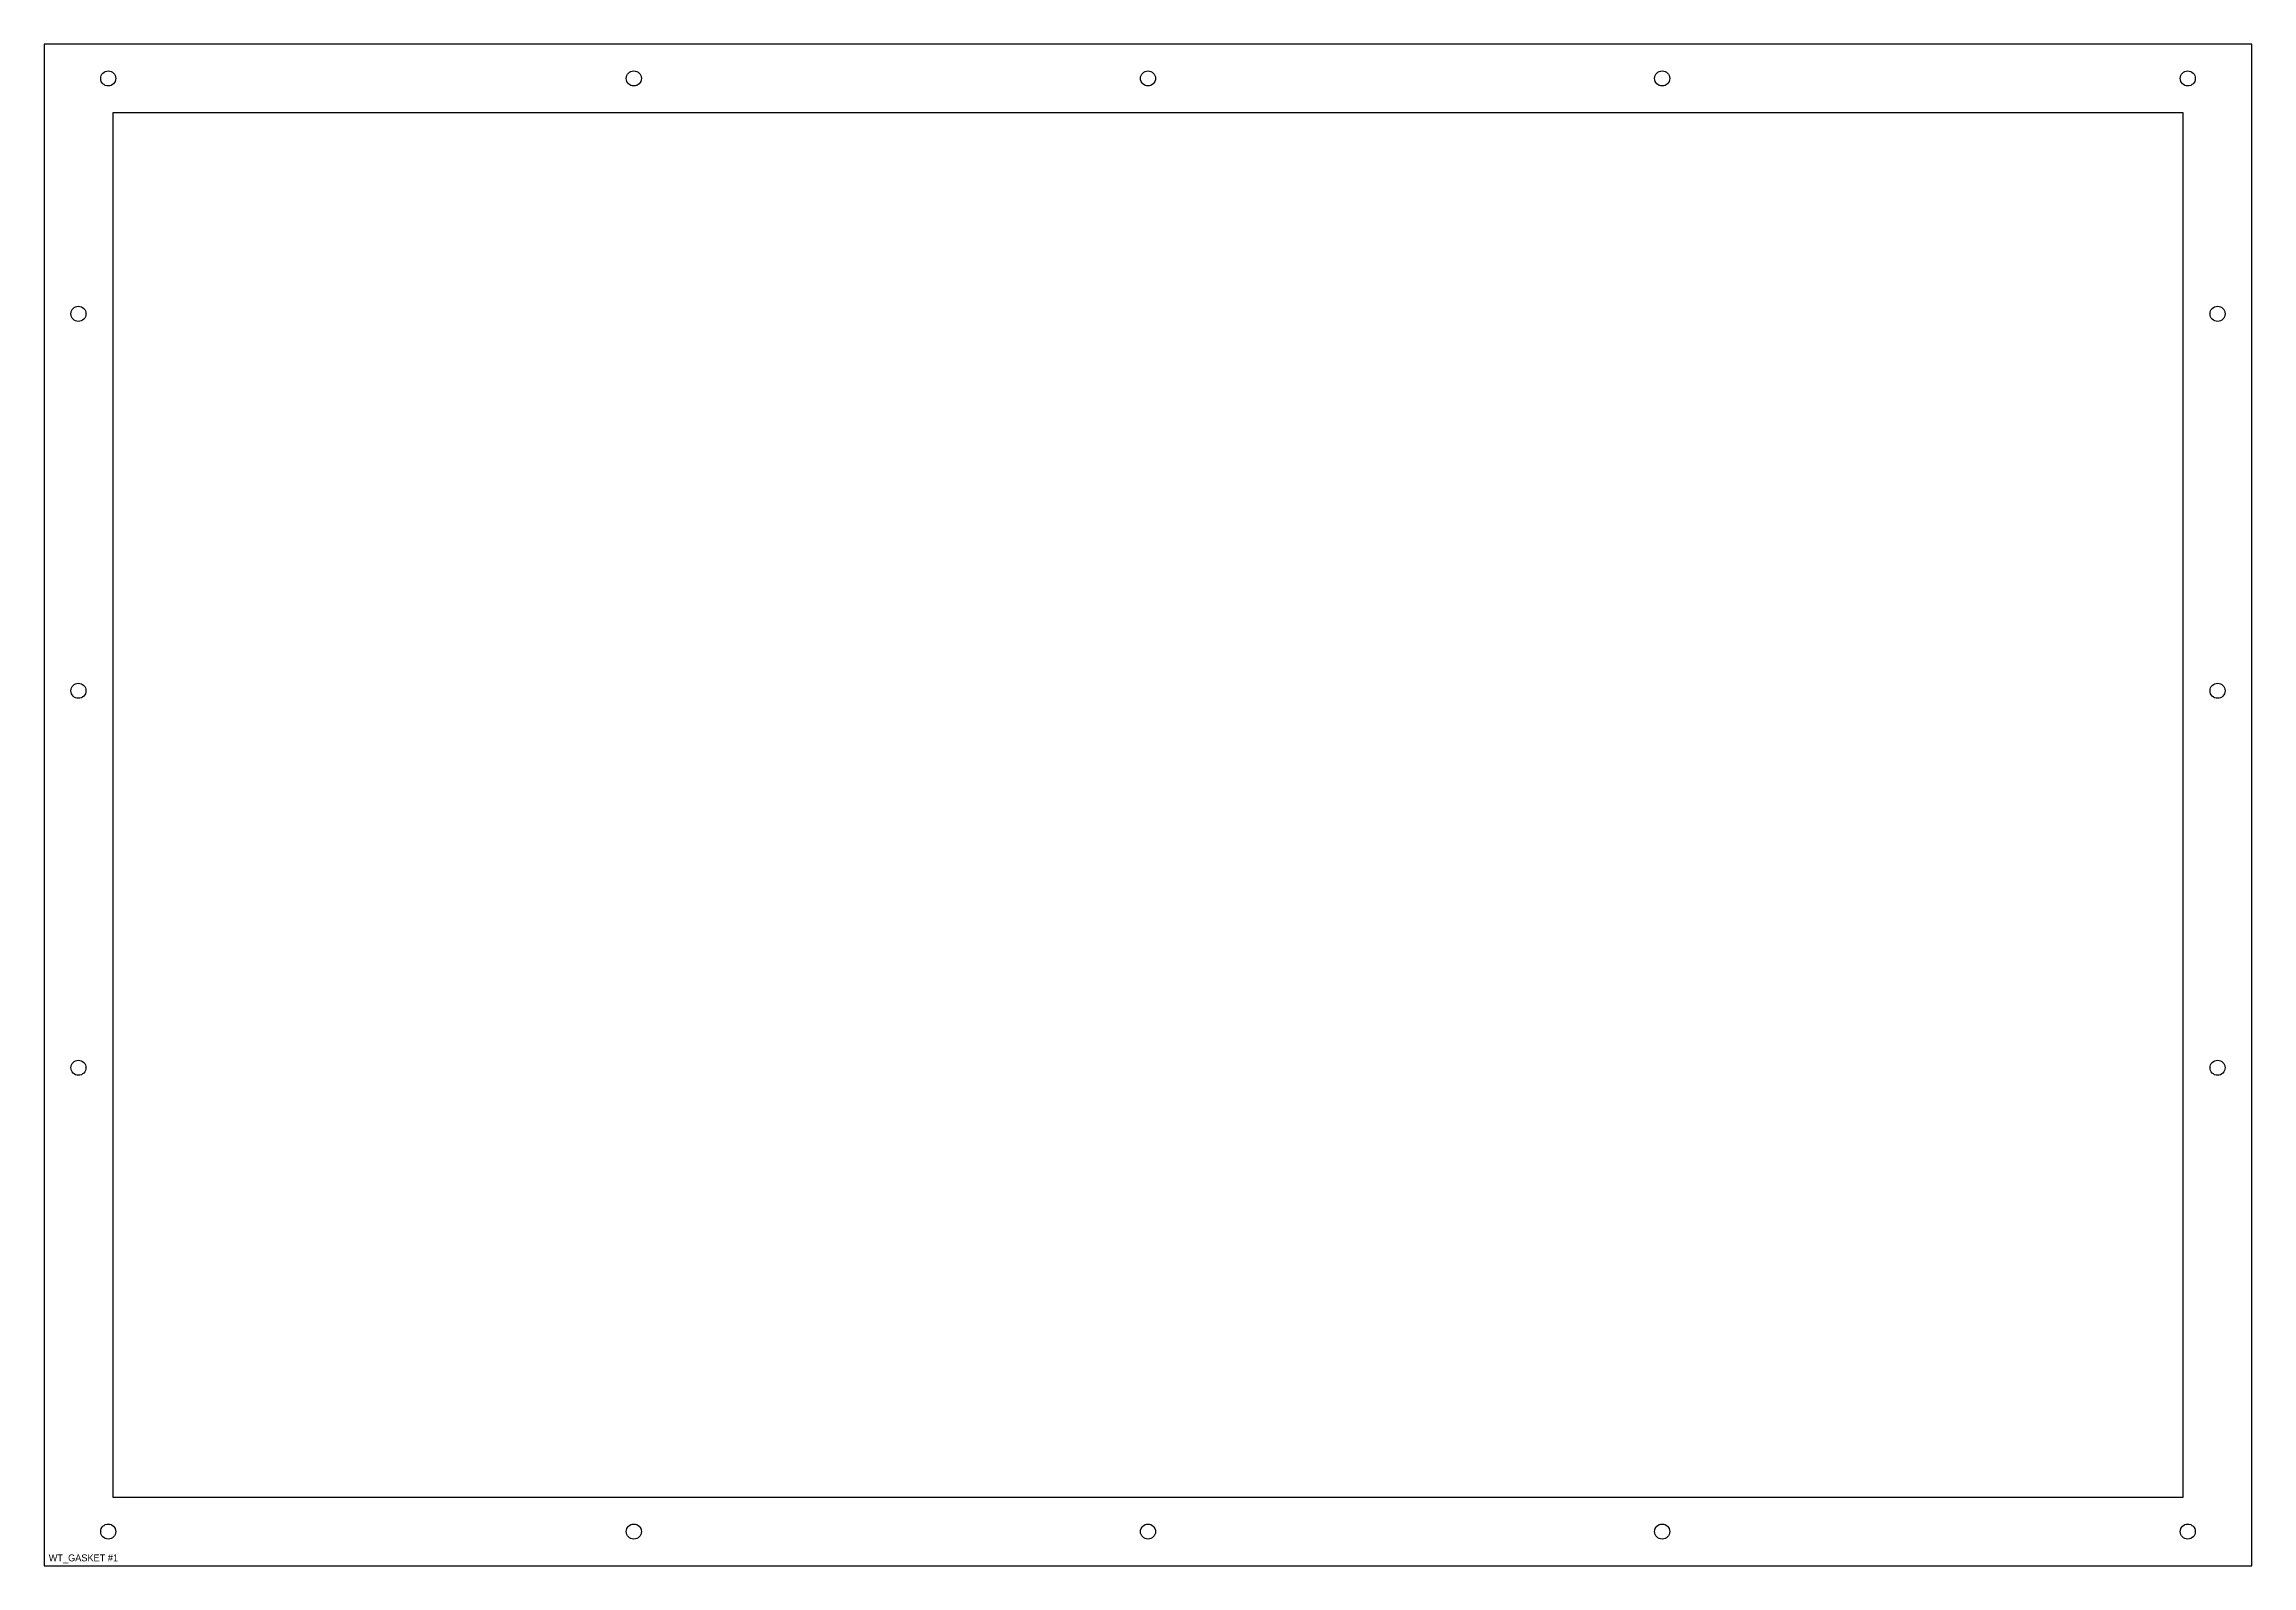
# Model space of a CAD drawing. Header units: millimetres. Extents: x 0 to 1219, y 0 to 2438.
# Drawn here: x 10 to 976, y 10 to 676 of the extents above; entities that cross this region are included whole.
import ezdxf

# ---------------------------------------------------------------- set-up
doc = ezdxf.new("R2010")
doc.units = ezdxf.units.MM
for name, color, linetype in [('CUT_HOLES', 7, 'Continuous'), ('CUT_INNER', 7, 'Continuous'), ('CUT_OUTER', 7, 'Continuous'), ('PART_MARK_NO_CUT', 7, 'Continuous')]:
    doc.layers.add(name, color=color, linetype=linetype)

msp = doc.modelspace()

# ---------------------------------------------------------------- texts
at = {"layer": 'PART_MARK_NO_CUT'}
msp.add_text('WT_GASKET #1', height=3, dxfattribs=at).set_placement((12, 12))

# ---------------------------------------------------------------- linework, layer by layer
at = {"layer": 'CUT_HOLES'}
for centre in [(38.048, 661.096), (268.048, 661.096), (493.048, 661.096), (718.048, 661.096), (948.048, 661.096), (25, 558.048), (961.096, 558.048), (25, 393.048), (961.096, 393.048), (25, 228.048), (961.096, 228.048), (38.048, 25), (268.048, 25), (493.048, 25), (718.048, 25), (948.048, 25)]:
    msp.add_circle(centre, 3.3, dxfattribs=at)
at = {"layer": 'CUT_INNER'}
msp.add_lwpolyline([(40, 40), (946.096, 40), (946.096, 646.096), (40, 646.096)], close=True, dxfattribs=at)
at = {"layer": 'CUT_OUTER'}
msp.add_lwpolyline([(10, 10), (976.096, 10), (976.096, 676.096), (10, 676.096)], close=True, dxfattribs=at)

msp.set_redraw_order([(e.dxf.handle, doc.entitydb.next_handle()) for e in msp.query("TEXT MTEXT ATTDEF DIMENSION ARC_DIMENSION")])  # texts and dimensions are drawn at this point

doc.saveas('drawing.dxf')
